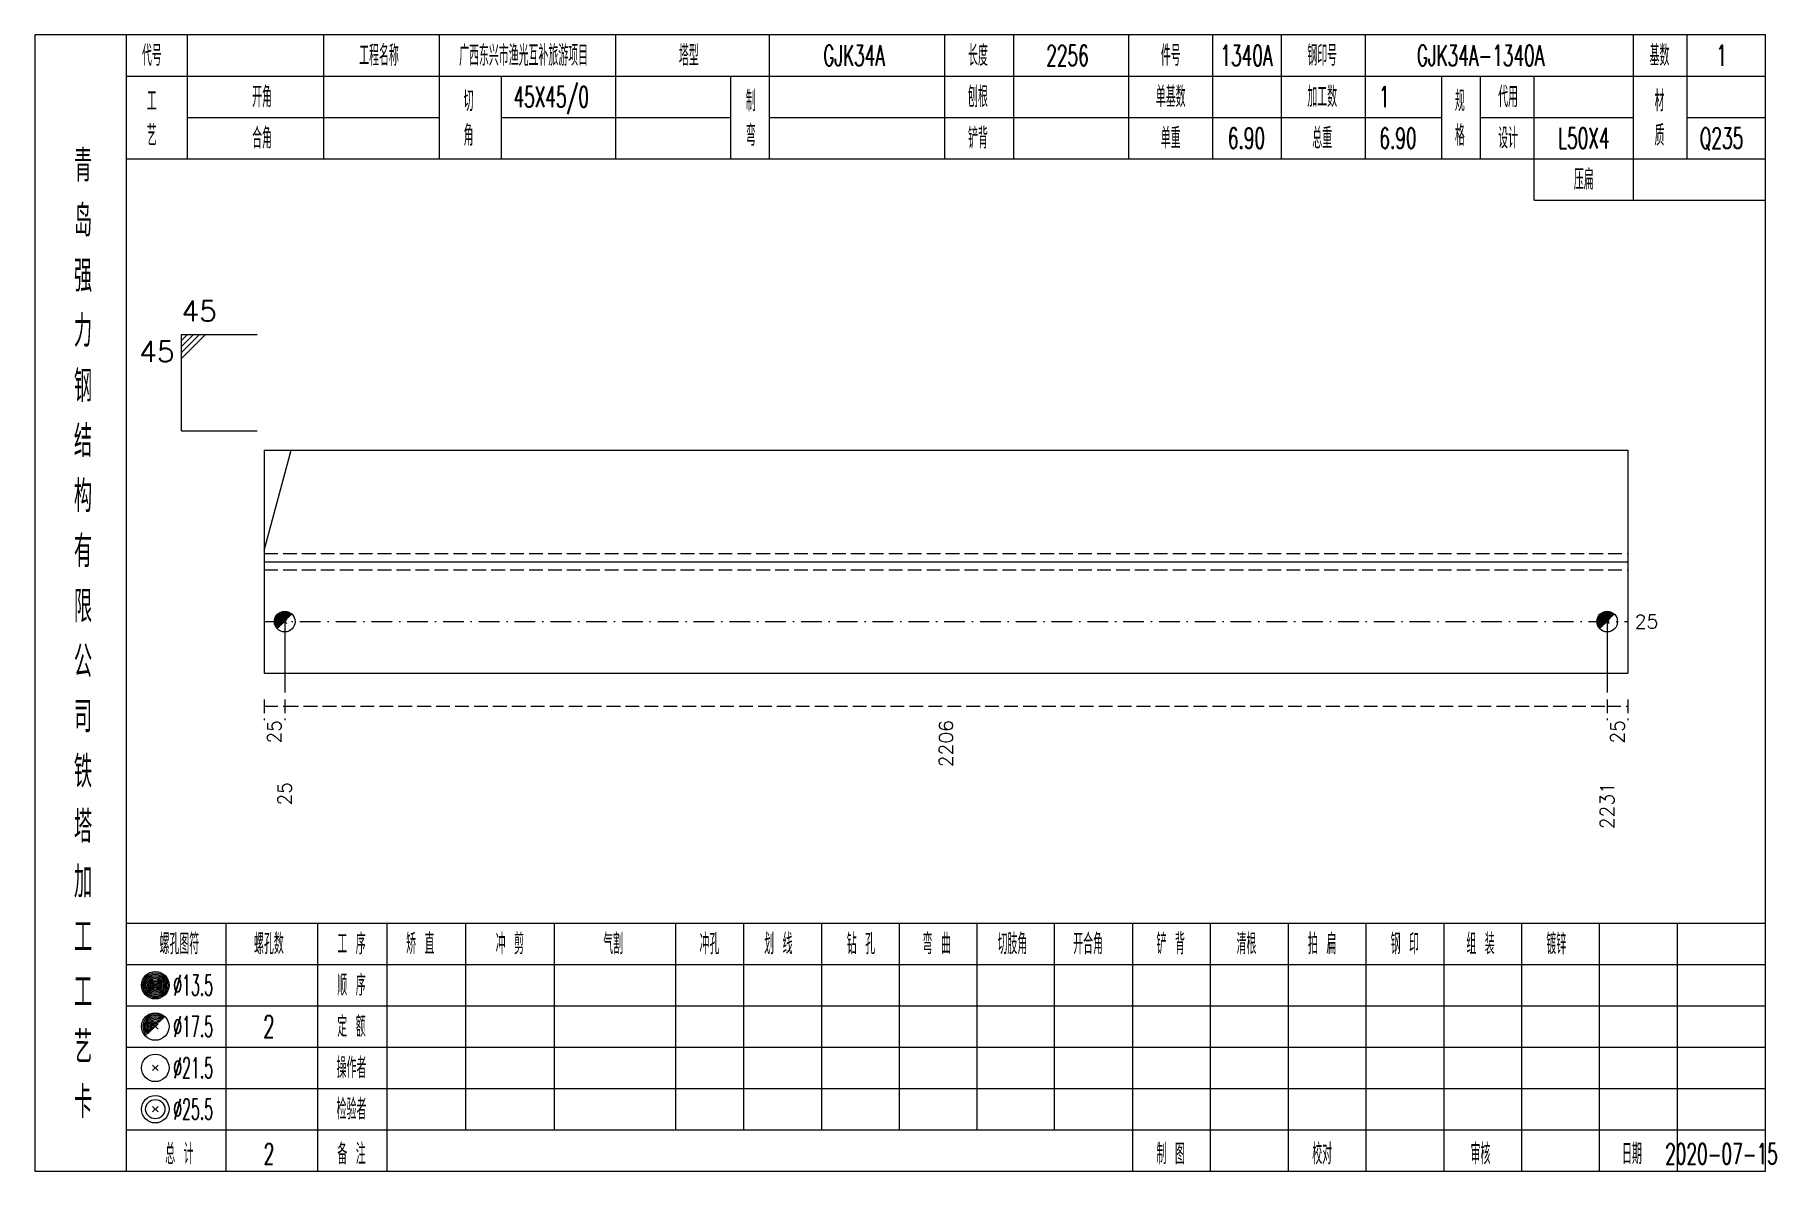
# Model space of a CAD drawing. Extents: x 0 to 2606, y -377 to 6479.
# Drawn here: x 1307 to 1559.9, y 175 to 340 of the extents above; entities that cross this region are included whole.
import ezdxf
from ezdxf.enums import TextEntityAlignment as Align

# ---------------------------------------------------------------- set-up
doc = ezdxf.new("R2010")
doc.units = 0
doc.header["$MEASUREMENT"] = 0
doc.linetypes.add('一点画线', pattern=[5.2, 3, -1, 0.2, -1])
doc.linetypes.add('虚线', pattern=[2.75, 2, -0.75])
doc.layers.get('0').update_dxf_attribs({"linetype": 'CONTINUOUS', "lineweight": 25})
doc.layers.add('1', color=7, linetype='CONTINUOUS', lineweight=25)
doc.layers.add('4', color=7, linetype='CONTINUOUS', lineweight=25)
doc.styles.get("Standard").update_dxf_attribs({"font": 'simplex.shx', "width": 0.7, "height": 3, "bigfont": 'gbhzfs.shx'})

msp = doc.modelspace()

# ---------------------------------------------------------------- texts
at = {"color": 7, "linetype": 'Continuous', "lineweight": 13}
msp.add_text('45', height=3, dxfattribs=at).set_placement((1328.3, 297.5), align=Align.BOTTOM_LEFT)
msp.add_text('45', height=3, dxfattribs=at).set_placement((1327.3, 295.5), align=Align.TOP_RIGHT)
msp.add_text('25', height=2, dxfattribs=at).set_placement((1539.4, 254.8), align=Align.MIDDLE_LEFT)
at = {"color": 8, "linetype": 'Continuous', "lineweight": 9}
for s, p in [('25', (1341.8, 240.5)), ('2206', (1439.35, 240.5)), ('25', (1536.9, 240.5))]:
    msp.add_text(s, height=2, rotation=90, dxfattribs=at).set_placement(p, align=Align.MIDDLE_RIGHT)
at = {"layer": '1', "color": 7, "linetype": 'Continuous', "lineweight": 13}
for s, p in [('25', (1343.3, 231.5)), ('2231', (1535.4, 231.5))]:
    msp.add_text(s, height=2, rotation=90, dxfattribs=at).set_placement(p, align=Align.MIDDLE_RIGHT)
at = {"layer": '4', "color": 1, "linetype": 'Continuous', "lineweight": 13}
for s, height, width, p in [('代号', 3, 0.6, (1324, 337)), ('工程名称', 3, 0.6, (1357, 337)), ('广西东兴市渔光互补旅游项目', 3, 0.6, (1378, 337)), ('塔型', 3, 0.6, (1402, 337)), ('GJK34A', 3, 0.6, (1426, 337)), ('长度', 3, 0.6, (1444, 337)), ('2256', 3, 0.6, (1457, 337)), ('件号', 3, 0.6, (1472, 337)), ('1340A', 3, 0.6, (1483, 337)), ('钢印号', 3, 0.6, (1494, 337)), ('GJK34A-1340A', 3, 0.6, (1517, 337)), ('基数', 3, 0.6, (1543, 337)), ('1', 3, 0.6, (1552, 337)), ('工', 3, 0.6, (1324, 330.4)), ('开角', 3, 0.6, (1340, 331)), ('切', 3, 0.6, (1370, 330.4)), ('45X45/0', 3, 0.6, (1382, 331)), ('制', 3, 0.6, (1411, 330.4)), ('刨根', 3, 0.6, (1444, 331)), ('单基数', 3, 0.6, (1472, 331)), ('加工数', 3, 0.6, (1494, 331)), ('1', 3, 0.6, (1503, 331)), ('规', 3, 0.6, (1514, 330.4)), ('代用', 3, 0.6, (1521, 331)), ('材', 3, 0.6, (1543, 330.4)), ('艺', 3, 0.6, (1324, 325.4)), ('合角', 3, 0.6, (1340, 325)), ('角', 3, 0.6, (1370, 325.4)), ('弯', 3, 0.6, (1411, 325.4)), ('铲背', 3, 0.6, (1444, 325)), ('单重', 3, 0.6, (1472, 325)), ('6.90', 3, 0.6, (1483, 325)), ('总重', 3, 0.6, (1494, 325)), ('6.90', 3, 0.6, (1505, 325)), ('格', 3, 0.6, (1514, 325.4)), ('设计', 3, 0.6, (1521, 325)), ('L50X4', 3, 0.6, (1532, 325)), ('质', 3, 0.6, (1543, 325.4)), ('Q235', 3, 0.6, (1552, 325)), ('青', 4.6, 0.8, (1314, 321)), ('压扁', 3, 0.6, (1532, 319)), ('岛', 4.6, 0.8, (1314, 313)), ('强', 4.6, 0.8, (1314, 305)), ('力', 4.6, 0.8, (1314, 297)), ('钢', 4.6, 0.8, (1314, 289)), ('结', 4.6, 0.8, (1314, 281)), ('构', 4.6, 0.8, (1314, 273)), ('有', 4.6, 0.8, (1314, 265)), ('限', 4.6, 0.8, (1314, 257)), ('公', 4.6, 0.8, (1314, 249)), ('司', 4.6, 0.8, (1314, 241)), ('铁', 4.6, 0.8, (1314, 233)), ('塔', 4.6, 0.8, (1314, 225)), ('加', 4.6, 0.8, (1314, 217)), ('工', 4.6, 0.8, (1314, 209)), ('螺孔图符', 3, 0.6, (1328, 208)), ('螺孔数', 3, 0.6, (1341, 208)), ('工 序', 3, 0.6, (1353, 208)), ('矫 直', 3, 0.6, (1363, 208)), ('冲 剪', 3, 0.6, (1376, 208)), ('气割', 3, 0.6, (1391, 208)), ('冲孔', 3, 0.6, (1405, 208)), ('划 线', 3, 0.6, (1415, 208)), ('钻 孔', 3, 0.6, (1427, 208)), ('弯 曲', 3, 0.6, (1438, 208)), ('切肢角', 3, 0.6, (1449, 208)), ('开合角', 3, 0.6, (1460, 208)), ('铲 背', 3, 0.6, (1472, 208)), ('清根', 3, 0.6, (1483, 208)), ('拍 扁', 3, 0.6, (1494, 208)), ('钢 印', 3, 0.6, (1506, 208)), ('组 装', 3, 0.6, (1517, 208)), ('镀锌', 3, 0.6, (1528, 208)), ('工', 4.6, 0.8, (1314, 201)), ('%%C13.5', 3, 0.5, (1330, 202)), ('顺 序', 3, 0.6, (1353, 202)), ('%%C17.5', 3, 0.5, (1330, 196)), ('2', 3.2, 0.6, (1341, 196)), ('定 额', 3, 0.6, (1353, 196)), ('艺', 4.6, 0.8, (1314, 193)), ('%%C21.5', 3, 0.5, (1330, 190)), ('操作者', 3, 0.6, (1353, 190)), ('卡', 4.6, 0.8, (1314, 185)), ('%%C25.5', 3, 0.5, (1330, 184)), ('检验者', 3, 0.6, (1353, 184)), ('总 计', 3, 0.6, (1328, 177.5)), ('2', 3, 0.6, (1341, 177.5)), ('备 注', 3, 0.6, (1353, 177.5)), ('制 图', 3, 0.6, (1472, 177.5)), ('校对', 3, 0.6, (1494, 177.5)), ('审核', 3, 0.6, (1517, 177.5)), ('日期', 3, 0.6, (1539, 177.5)), ('2020-07-15', 3, 0.6, (1552, 177.5))]:
    msp.add_text(s, height=height, dxfattribs=dict(at, width=width)).set_placement(p, align=Align.MIDDLE_CENTER)

# ---------------------------------------------------------------- linework, layer by layer
at = {"color": 7, "linetype": 'Continuous', "lineweight": 13}
for p, q in [((1328.3, 296.5), (1339.3, 296.5)), ((1328.3, 282.5), (1328.3, 296.5)), ((1329.17, 296.5), (1328.3, 295.62)), ((1330.05, 296.5), (1328.3, 294.75)), ((1330.92, 296.5), (1328.3, 293.88)), ((1331.8, 296.5), (1328.3, 293)), ((1328.3, 282.5), (1339.3, 282.5)), ((1340.3, 265.12), (1344.25, 279.7)), ((1343.3, 254.8), (1343.3, 244.5)), ((1535.4, 254.8), (1535.4, 244.5))]:
    msp.add_line(p, q, dxfattribs=at)
at = {"color": 7, "linetype": 'Continuous', "lineweight": 18}
for p, q in [((1340.3, 279.7), (1340.3, 247.3)), ((1340.3, 279.7), (1538.4, 279.7)), ((1538.4, 279.7), (1538.4, 247.3)), ((1340.3, 263.5), (1538.4, 263.5))]:
    msp.add_line(p, q, dxfattribs=at)
at = {"color": 1, "linetype": '虚线', "lineweight": 18}
for p, q in [((1340.3, 264.7), (1538.4, 264.7)), ((1340.3, 262.3), (1538.4, 262.3))]:
    msp.add_line(p, q, dxfattribs=at)
at = {"color": 3, "linetype": '一点画线', "lineweight": 13}
msp.add_line((1340.3, 254.8), (1538.4, 254.8), dxfattribs=at)
at = {"color": 8, "linetype": '虚线', "lineweight": 9}
for p, q in [((1340.3, 243.5), (1340.3, 240.5)), ((1343.3, 243.5), (1343.3, 240.5)), ((1343.3, 243.5), (1343.3, 240.5)), ((1535.4, 243.5), (1535.4, 240.5)), ((1535.4, 243.5), (1535.4, 240.5)), ((1538.4, 243.5), (1538.4, 240.5)), ((1340.3, 242.5), (1343.3, 242.5)), ((1343.3, 242.5), (1535.4, 242.5)), ((1535.4, 242.5), (1538.4, 242.5))]:
    msp.add_line(p, q, dxfattribs=at)
at = {"layer": '1', "color": 7, "linetype": 'Continuous', "lineweight": 0}
for p, q in [((1343, 254.5), (1343.6, 255.1)), ((1343, 255.1), (1343.6, 254.5)), ((1535.1, 254.5), (1535.7, 255.1)), ((1535.1, 255.1), (1535.7, 254.5))]:
    msp.add_line(p, q, dxfattribs=at)
at = {"layer": '1', "color": 7, "linetype": 'Continuous', "lineweight": 18}
msp.add_line((1340.3, 247.3), (1538.4, 247.3), dxfattribs=at)
at = {"layer": '1', "color": 7, "linetype": 'Continuous', "lineweight": 13}
for centre in [(1343.3, 254.8), (1535.4, 254.8)]:
    msp.add_circle(centre, 1.5, dxfattribs=at)
for centre, radius in [((1343.3, 254.8), 1.35), ((1343.3, 254.8), 1.2), ((1343.3, 254.8), 1.05), ((1343.3, 254.8), 0.9), ((1343.3, 254.8), 0.75), ((1535.4, 254.8), 1.35), ((1535.4, 254.8), 1.2), ((1535.4, 254.8), 1.05), ((1535.4, 254.8), 0.9), ((1535.4, 254.8), 0.75), ((1343.3, 254.8), 0.6), ((1343.3, 254.8), 0.45), ((1343.3, 254.8), 0.3), ((1343.3, 254.8), 0.15), ((1535.4, 254.8), 0.6), ((1535.4, 254.8), 0.45), ((1535.4, 254.8), 0.3), ((1535.4, 254.8), 0.15)]:
    msp.add_arc(centre, radius, 45, 225, dxfattribs=at)
at = {"layer": '4', "color": 1, "linetype": 'Continuous', "lineweight": 18}
for p, q in [((1320.3, 175), (1320.3, 340)), ((1329.2, 322), (1329.2, 340)), ((1349, 322), (1349, 340)), ((1365.8, 322), (1365.8, 340)), ((1391.4, 322), (1391.4, 340)), ((1413.7, 322), (1413.7, 340)), ((1439.2, 322), (1439.2, 340)), ((1449.2, 322), (1449.2, 340)), ((1465.9, 322), (1465.9, 340)), ((1478.1, 322), (1478.1, 340)), ((1488.1, 322), (1488.1, 340)), ((1500.3, 322), (1500.3, 340)), ((1539.2, 316), (1539.2, 340)), ((1547, 322), (1547, 340)), ((1320.3, 334), (1558.4, 334)), ((1374.8, 322), (1374.8, 334)), ((1408.1, 322), (1408.1, 334)), ((1511.4, 322), (1511.4, 334)), ((1517, 322), (1517, 334)), ((1524.8, 316), (1524.8, 334)), ((1329.2, 328), (1365.8, 328)), ((1374.8, 328), (1408.1, 328)), ((1413.7, 328), (1511.4, 328)), ((1517, 328), (1539.2, 328)), ((1547, 328), (1558.4, 328)), ((1320.3, 322), (1558.4, 322)), ((1524.8, 316), (1558.4, 316)), ((1320.3, 211), (1558.4, 211)), ((1334.8, 175), (1334.8, 211)), ((1348.1, 175), (1348.1, 211)), ((1358.2, 175), (1358.2, 211)), ((1369.6, 181), (1369.6, 211)), ((1382.5, 181), (1382.5, 211)), ((1400.1, 181), (1400.1, 211)), ((1410, 181), (1410, 211)), ((1421.3, 181), (1421.3, 211)), ((1432.6, 181), (1432.6, 211)), ((1443.9, 181), (1443.9, 211)), ((1455.1, 181), (1455.1, 211)), ((1466.5, 181), (1466.5, 211)), ((1477.8, 181), (1477.8, 211)), ((1489.1, 181), (1489.1, 211)), ((1500.4, 181), (1500.4, 211)), ((1511.7, 181), (1511.7, 211)), ((1523, 181), (1523, 211)), ((1534.3, 181), (1534.3, 211)), ((1545.6, 181), (1545.6, 211)), ((1320.3, 205), (1558.4, 205)), ((1320.3, 199), (1558.4, 199)), ((1320.3, 193), (1558.4, 193)), ((1320.3, 187), (1558.4, 187)), ((1320.3, 181), (1558.4, 181)), ((1466.5, 175), (1466.5, 181)), ((1477.8, 175), (1477.8, 181)), ((1489.1, 175), (1489.1, 181)), ((1500.4, 175), (1500.4, 181)), ((1511.7, 175), (1511.7, 181)), ((1523, 175), (1523, 181)), ((1534.3, 175), (1534.3, 181)), ((1545.6, 175), (1545.6, 181))]:
    msp.add_line(p, q, dxfattribs=at)
at = {"layer": '4', "color": 7, "linetype": 'Continuous', "lineweight": 13}
for p, q in [((1324.3, 201.8), (1324.7, 202.2)), ((1324.7, 201.8), (1324.3, 202.2)), ((1324.1, 189.6), (1324.9, 190.4)), ((1324.9, 189.6), (1324.1, 190.4)), ((1324.1, 183.6), (1324.9, 184.4)), ((1324.9, 183.6), (1324.1, 184.4))]:
    msp.add_line(p, q, dxfattribs=at)
at = {"layer": '4', "color": 7, "linetype": 'Continuous', "lineweight": 0}
for p, q in [((1324.1, 195.6), (1324.9, 196.4)), ((1324.1, 196.4), (1324.9, 195.6))]:
    msp.add_line(p, q, dxfattribs=at)
at = {"layer": '4', "color": 1, "linetype": 'Continuous', "lineweight": 18}
msp.add_lwpolyline([(1307, 340), (1307, 175), (1558.4, 175), (1558.4, 340)], close=True, dxfattribs=at)
at = {"layer": '4', "color": 7, "linetype": 'Continuous', "lineweight": 13}
for centre, radius in [((1324.5, 202), 2), ((1324.5, 202), 1.8), ((1324.5, 202), 1.6), ((1324.5, 202), 1.4), ((1324.5, 202), 1.2), ((1324.5, 202), 1), ((1324.5, 202), 0.8), ((1324.5, 202), 0.6), ((1324.5, 202), 0.4), ((1324.5, 202), 0.2), ((1324.5, 196), 2), ((1324.5, 190), 2), ((1324.5, 184), 2), ((1324.5, 184), 1.4)]:
    msp.add_circle(centre, radius, dxfattribs=at)
for radius in [1.8, 1.6, 1.4, 1.2, 1, 0.8, 0.6, 0.4, 0.2]:
    msp.add_arc((1324.5, 196), radius, 45, 225, dxfattribs=at)

msp.set_redraw_order([(e.dxf.handle, doc.entitydb.next_handle()) for e in msp.query("TEXT MTEXT ATTDEF DIMENSION ARC_DIMENSION")])  # texts and dimensions are drawn at this point

doc.saveas('drawing.dxf')
